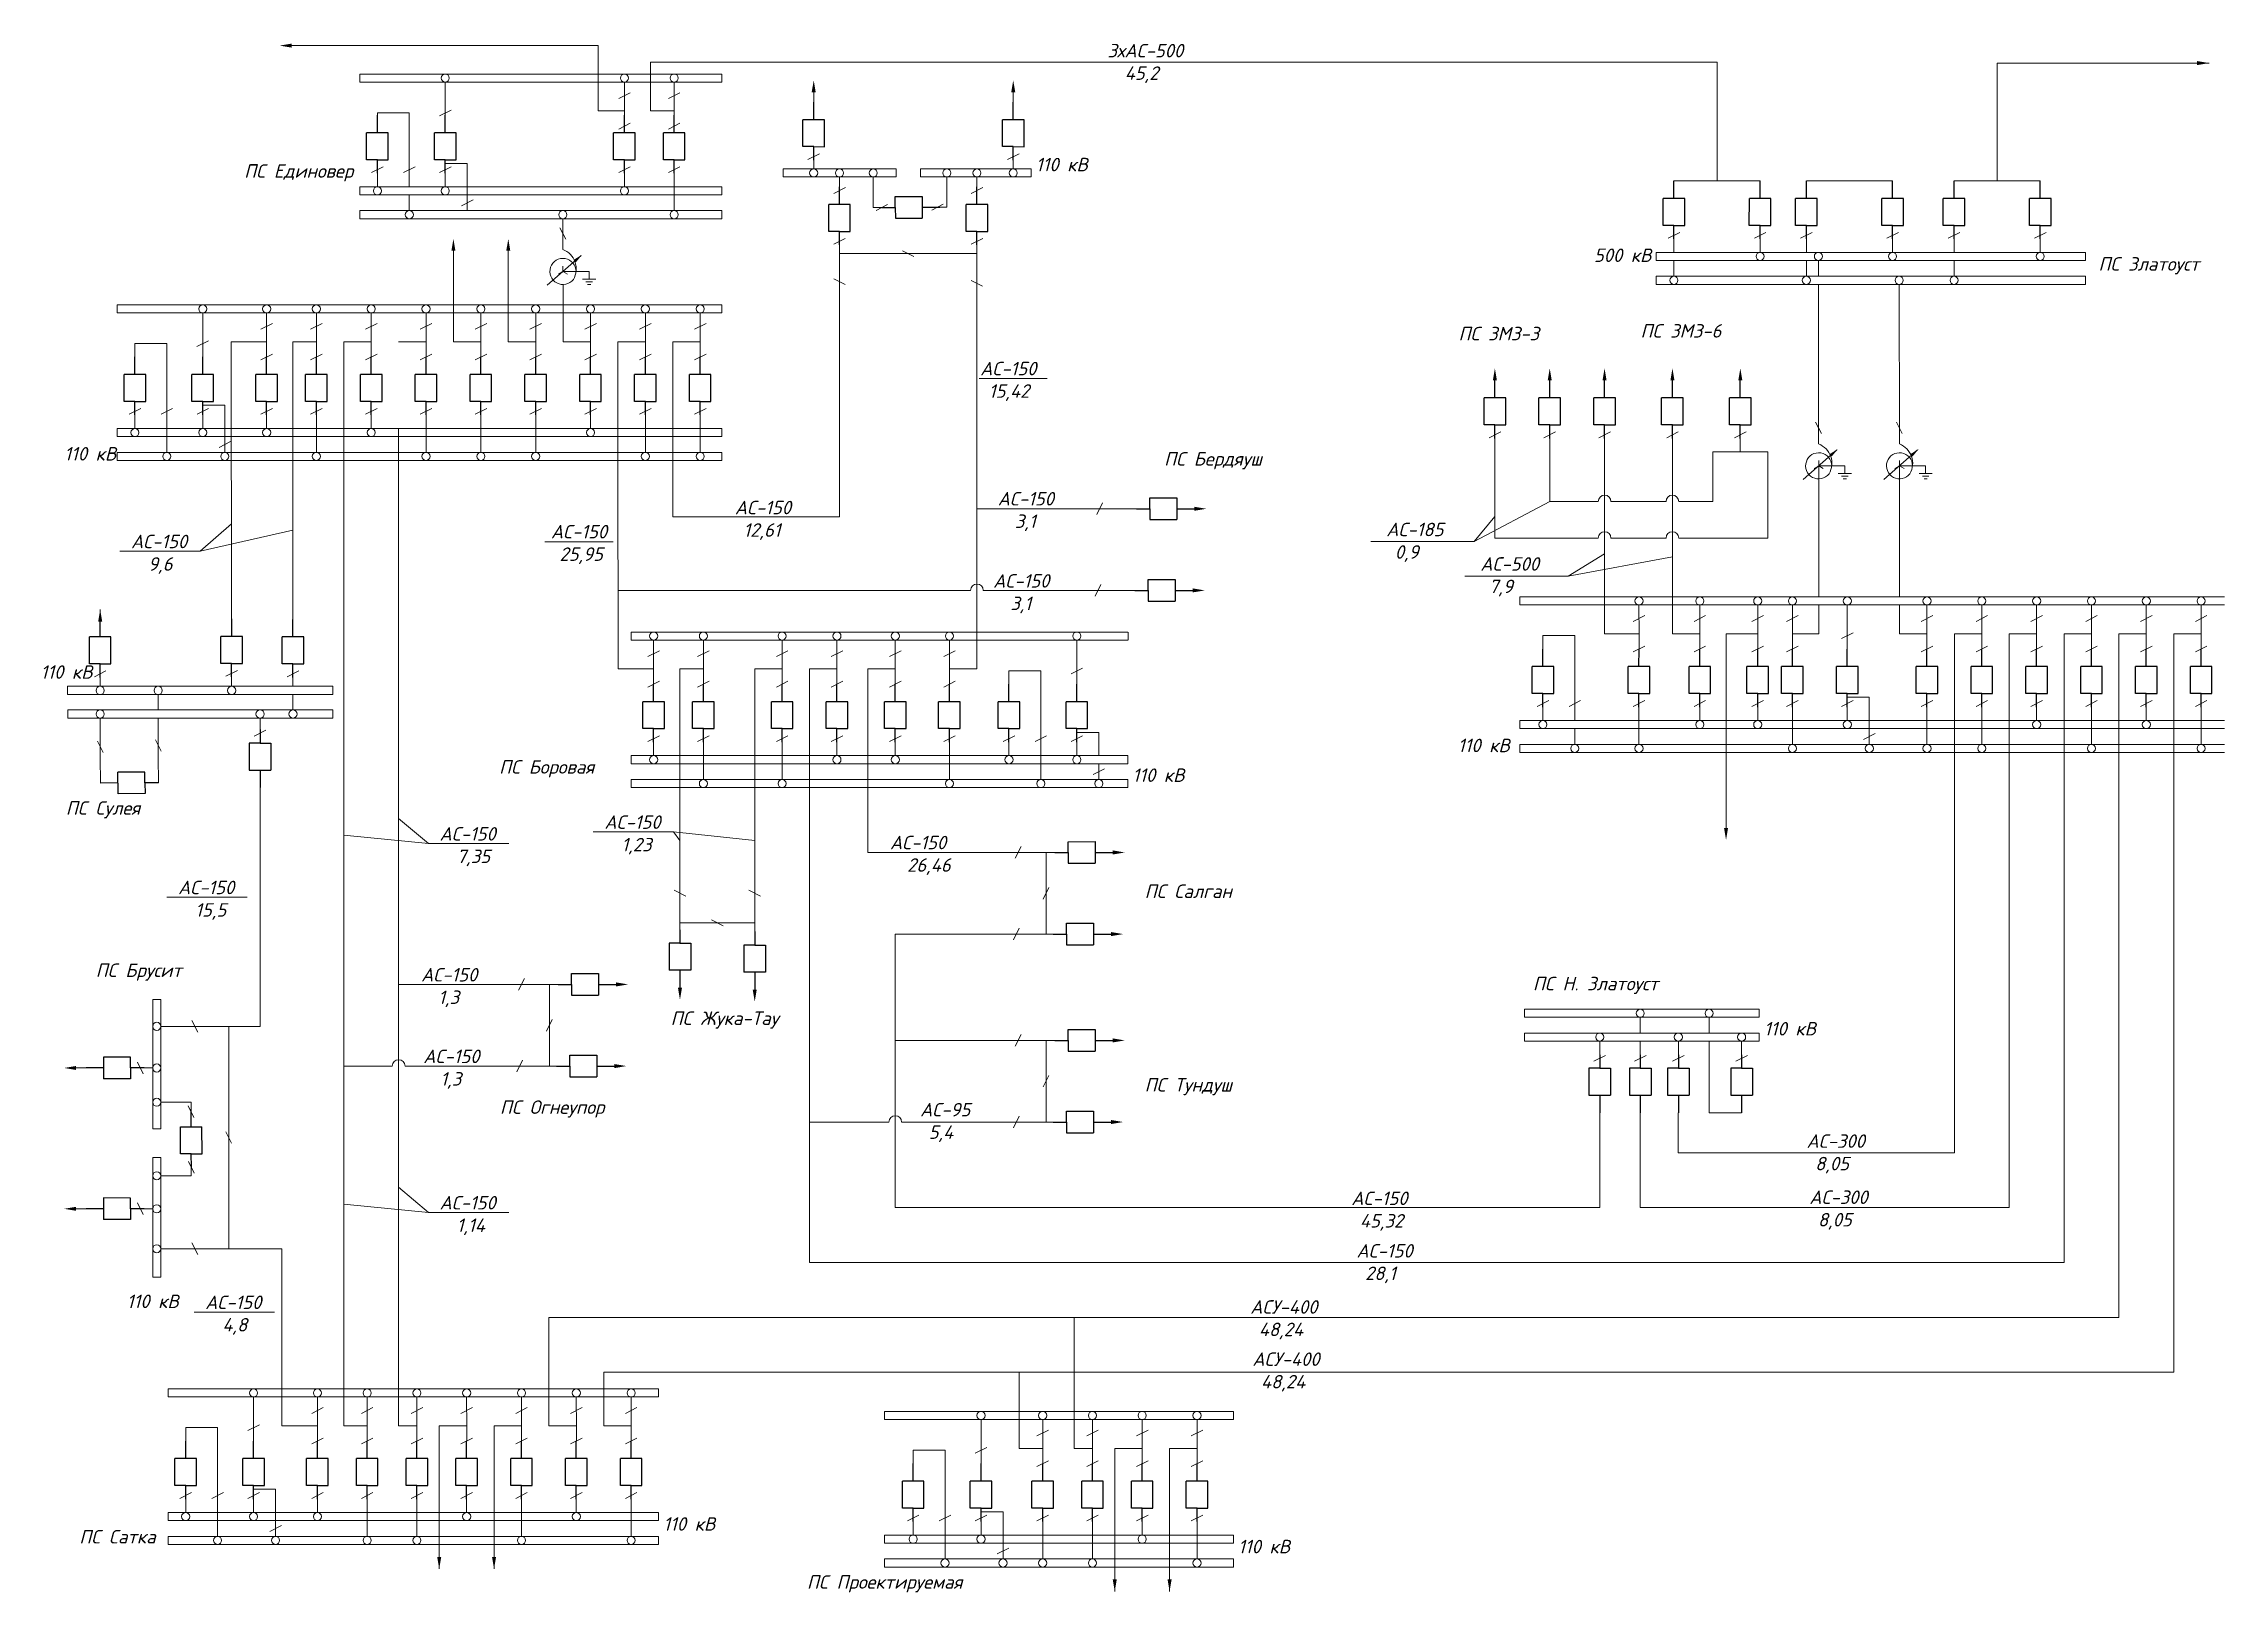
# Model space of a CAD drawing. Header units: millimetres. Extents: x 261 to 7736, y -4274 to -131.
# Drawn here: x 261 to 1070, y -1602 to -1028 of the extents above; entities that cross this region are included whole.
import ezdxf

# ---------------------------------------------------------------- set-up
doc = ezdxf.new("R2010")
doc.units = ezdxf.units.MM
doc.layers.add('СХЕМА1', color=7, linetype='Continuous')
for name, color, linetype, lineweight in [('текст', 6, 'Continuous', 30), ('тонкая', 7, 'Continuous', 20), ('штриховка', 2, 'Continuous', 20)]:
    doc.layers.add(name, color=color, linetype=linetype, lineweight=lineweight)
doc.styles.add('ГОСТ', font='isocpeui.ttf')

msp = doc.modelspace()

# ---------------------------------------------------------------- texts
at = {"layer": 'текст', "color": 18, "lineweight": 15, "true_color": 0x000000, "char_height": 5, "attachment_point": 1, "style": 'ГОСТ'}
for s, width, gutter_width, heights, insert in [('3хАС-500\\P  45,2', 29.0657, 20, [0], (655.84, -1027.78)), ('ПС Единовер', 58.0383, 12.5, [13.52], (335.84, -1072.39)), ('110 кВ', 29.4775, 12.5, [14.71], (629.29, -1070)), ('500 кВ', 29.0657, 20, [0], (836.14, -1103.62)), ('ПС Златоуст', 49.4034, 12.5, [13.87], (1023.17, -1106.83)), ('ПС ЗМЗ-6', 38.9758, 12.5, [14.71], (853.42, -1131.65)), ('ПС ЗМЗ-3', 38.9758, 12.5, [14.71], (785.96, -1132.66)), (' АС-150\\P  15,42', 29.0657, 20, [0], (605.48, -1145.62)), ('110 кВ', 29.4775, 12.5, [14.71], (269.16, -1177.21)), ('ПС Бердяуш', 54.7695, 12.5, [14.28], (676.84, -1179.09)), ('АС-150\\P  3,1', 29.0657, 20, [0], (615.15, -1193.87)), (' АС-150\\P  12,61', 29.0657, 20, [0], (514.54, -1197.13)), ('АС-150\\P  9,6', 29.0657, 20, [0], (293.89, -1209.71)), (' АС-150\\P  25,95', 29.0657, 20, [0], (446.35, -1206.07)), ('  АС-185\\P   0,9', 38.0174, 20, [22.16], (752.82, -1205.27)), ('  АС-500\\P   7,9', 38.0174, 20, [22.16], (787.68, -1218.04)), ('АС-150\\P  3,1', 29.0657, 20, [0], (613.47, -1224.32)), ('110 кВ', 29.4775, 12.5, [14.71], (260.37, -1258.1)), ('ПС Боровая', 38.9758, 12.5, [14.71], (430.34, -1293.27)), ('110 кВ', 29.4775, 12.5, [14.71], (785.71, -1285.31)), ('110 кВ', 29.4775, 12.5, [14.71], (665.12, -1296.33)), ('ПС Сулея', 38.9758, 12.5, [14.71], (269.73, -1308.49)), ('АС-150\\P  1,23', 29.0657, 20, [0], (469.35, -1313.74)), ('АС-150\\P  7,35', 29.0657, 20, [0], (408.26, -1318.08)), ('АС-150\\P  26,46', 29.0657, 20, [0], (575.22, -1321.3)), ('АС-150\\P  15,5', 29.0657, 20, [0], (311.33, -1337.95)), ('ПС Салган', 47.793, 12.5, [13.34], (669.63, -1339.35)), ('ПС Брусит', 38.9758, 12.5, [14.71], (280.81, -1368.64)), ('АС-150\\P  1,3', 29.0657, 20, [0], (401.42, -1370.31)), ('ПС Н. Златоуст', 70.4641, 12.5, [10.03], (813.53, -1373.58)), ('ПС Жука-Тау', 75.134, 12.5, [22.86], (493.92, -1386.42)), ('110 кВ', 29.4775, 12.5, [14.71], (899.19, -1390.32)), ('АС-150\\P  1,3', 29.0657, 20, [0], (402.23, -1400.56)), ('ПС Тундуш', 38.9758, 12.5, [14.71], (669.62, -1411.1)), ('ПС Огнеупор', 75.134, 12.5, [22.86], (430.64, -1419.38)), ('  АС-95\\P   5,4', 38.0174, 20, [22.16], (580.02, -1420.31)), ('  АС-300\\P   8,05', 38.0174, 20, [22.16], (908.59, -1431.97)), ('АС-150\\P  1,14', 29.0657, 20, [0], (408.26, -1454.81)), ('  АС-150\\P   45,32', 38.0174, 20, [22.16], (739.85, -1453.18)), ('  АС-300\\P   8,05', 38.0174, 20, [22.16], (909.63, -1452.77)), ('  АС-150    \\P   28,1', 38.0174, 20, [22.16], (741.76, -1472.64)), ('110 кВ', 29.4775, 12.5, [14.71], (292.33, -1491.36)), ('АС-150\\P  4,8', 29.0657, 20, [0], (321.38, -1491.72)), ('  АСУ-400\\P   48,24', 43.2078, 20, [20.51], (702.39, -1493.44)), ('  АСУ-400\\P   48,24', 43.2078, 20, [20.51], (703.18, -1512.8)), ('110 кВ', 29.4775, 12.5, [14.71], (491.19, -1573.87)), ('ПС Сатка', 38.9758, 12.5, [14.71], (274.73, -1578.61)), ('110 кВ', 29.4775, 12.5, [14.71], (704.27, -1582.25)), ('ПС Проектируемая', 71.2742, 12.5, [14.07], (544.44, -1595.38))]:
    msp.add_mtext_dynamic_manual_height_columns(s, width=width, gutter_width=gutter_width, heights=heights, dxfattribs=dict(at, insert=insert))

# ---------------------------------------------------------------- blocks, each defined once
blk = doc.blocks.new('Выключатель')
for p, q in [((0, 10), (0, 16.5)), ((-4, 0), (-4, 10)), ((-4, 10), (4, 10)), ((4, 0), (4, 10)), ((0, 0), (-4, 0)), ((0, 0), (4, 0)), ((0, -5), (0, 0))]:
    blk.add_line(p, q)

# ---------------------------------------------------------------- linework, layer by layer
at = {"lineweight": 15}
for p, q in [((467.01, -1028.42), (353.46, -1028.42)), ((467.01, -1052.61), (467.01, -1028.42)), ((486.48, -1052.61), (486.48, -1034.61)), ((486.48, -1034.61), (881.78, -1034.61)), ((881.78, -1078.55), (881.78, -1034.61)), ((512.83, -1041.95), (512.83, -1038.95)), ((985.62, -1078.55), (985.62, -1034.9)), ((985.62, -1034.9), (1064.19, -1034.9)), ((512.83, -1083.75), (512.83, -1080.75)), ((865.81, -1078.55), (897.76, -1078.55)), ((914.89, -1078.55), (946.84, -1078.55)), ((969.64, -1078.55), (1001.59, -1078.55)), ((512.83, -1092.59), (512.83, -1089.59)), ((453.97, -1095.21), (453.98, -1096.95)), ((556.51, -1203.1), (556.51, -1105.52)), ((556.51, -1105.52), (607.43, -1105.52)), ((607.43, -1159.06), (607.43, -1106.16)), ((452.34, -1113.1), (454.01, -1112.1)), ((454.01, -1112.1), (454, -1110.19)), ((454.01, -1112.13), (463.69, -1112.08)), ((454.01, -1112.1), (455.7, -1113.09)), ((461.29, -1114.99), (466.13, -1114.97)), ((463.69, -1112.08), (463.71, -1114.98)), ((462.5, -1115.95), (464.92, -1115.94)), ((463.11, -1116.92), (464.32, -1116.91)), ((607.43, -1259.44), (607.43, -1131.36)), ((608.33, -1151.8), (633.48, -1151.8)), ((880.25, -1197.4), (880.25, -1179.02)), ((880.25, -1179.02), (900.57, -1179.02)), ((900.57, -1210.95), (900.57, -1179.02)), ((919.42, -1174.32), (919.43, -1176.07)), ((949.36, -1174.32), (949.37, -1176.07)), ((917.8, -1185.15), (919.47, -1184.14)), ((919.47, -1184.14), (919.46, -1182.24)), ((919.47, -1184.17), (929.15, -1184.12)), ((919.47, -1184.14), (921.15, -1185.13)), ((919.52, -1184.17), (919.52, -1232.75)), ((926.74, -1187.04), (931.58, -1187.01)), ((927.96, -1188), (930.38, -1187.99)), ((929.15, -1184.12), (929.16, -1187.03)), ((947.74, -1185.15), (949.41, -1184.14)), ((949.41, -1184.14), (949.4, -1182.24)), ((949.41, -1184.17), (959.09, -1184.12)), ((949.41, -1184.14), (951.09, -1185.13)), ((949.46, -1184.17), (949.46, -1232.75)), ((956.69, -1187.04), (961.53, -1187.01)), ((957.9, -1188), (960.32, -1187.99)), ((959.09, -1184.12), (959.11, -1187.03)), ((928.57, -1188.97), (929.78, -1188.96)), ((958.51, -1188.97), (959.72, -1188.96)), ((494.71, -1203.1), (556.51, -1203.1)), ((607.43, -1200.1), (663.33, -1200.1)), ((791.7, -1212.24), (819.76, -1197.4)), ((791.7, -1212.24), (799.44, -1203.01)), ((837.72, -1197.4), (819.76, -1197.4)), ((862.89, -1197.4), (842.45, -1197.4)), ((880.25, -1197.4), (867.61, -1197.4)), ((319.57, -1215.84), (331.12, -1205.68)), ((319.57, -1215.84), (353.93, -1208.04)), ((447.29, -1212.38), (472.62, -1212.38)), ((791.7, -1212.24), (753.41, -1212.24)), ((837.72, -1210.95), (799.44, -1210.95)), ((862.89, -1210.95), (842.45, -1210.95)), ((900.57, -1210.95), (867.61, -1210.95)), ((289.76, -1215.84), (319.57, -1215.84)), ((826.56, -1225.01), (840.09, -1216.79)), ((826.56, -1225.01), (865.25, -1217.94)), ((826.56, -1225.01), (788.27, -1225.01)), ((474.41, -1230.36), (605.07, -1230.36)), ((609.79, -1230.36), (662.69, -1230.36)), ((919.52, -1235.75), (919.52, -1246.41)), ((949.46, -1235.75), (949.46, -1246.41)), ((885.13, -1246.41), (885.13, -1318.39)), ((969.76, -1246.41), (969.76, -1438.82)), ((990.08, -1246.41), (990.08, -1459.14)), ((1010.41, -1246.41), (1010.41, -1479.47)), ((1030.73, -1246.41), (1030.73, -1499.79)), ((1051.06, -1246.41), (1051.06, -1520.12)), ((404.13, -1324.21), (393.09, -1314.86)), ((404.13, -1324.21), (372.76, -1321.11)), ((404.13, -1324.21), (433.93, -1324.21)), ((465.22, -1319.88), (495.02, -1319.88)), ((495.02, -1319.88), (497.37, -1323.01)), ((495.02, -1319.88), (525.07, -1323.08)), ((567.03, -1327.48), (633.08, -1327.48)), ((633.08, -1327.48), (633.08, -1357.74)), ((307.2, -1344.08), (337, -1344.08)), ((525.07, -1353.55), (497.37, -1353.55)), ((577.19, -1357.74), (632.44, -1357.74)), ((393.08, -1376.4), (448.98, -1376.4)), ((448.98, -1376.4), (448.98, -1406.66)), ((878.85, -1394.43), (878.85, -1388.59)), ((330.13, -1474.37), (330.13, -1391.94)), ((577.18, -1397.15), (633.08, -1397.15)), ((633.08, -1397.15), (633.08, -1427.41)), ((878.85, -1423.93), (878.85, -1397.43)), ((372.76, -1406.66), (390.72, -1406.66)), ((395.45, -1406.66), (448.34, -1406.66)), ((545.39, -1427.41), (574.82, -1427.41)), ((579.55, -1427.41), (632.44, -1427.41)), ((838.28, -1459.14), (838.29, -1423.93)), ((853.32, -1423.93), (853.32, -1459.14)), ((867.43, -1423.93), (867.43, -1438.82)), ((890.89, -1423.93), (878.85, -1423.93)), ((867.43, -1438.82), (969.76, -1438.82)), ((404.13, -1460.94), (393.09, -1451.59)), ((404.13, -1460.94), (372.76, -1457.83)), ((404.13, -1460.94), (433.93, -1460.94)), ((577.18, -1459.14), (838.28, -1459.14)), ((853.32, -1459.14), (990.08, -1459.14)), ((545.38, -1479.47), (1010.41, -1479.47)), ((317.25, -1497.86), (347.05, -1497.86)), ((448.79, -1499.79), (1030.73, -1499.79)), ((448.79, -1520.12), (448.79, -1520.12)), ((469.11, -1520.12), (1051.06, -1520.12))]:
    msp.add_line(p, q, dxfattribs=at)
at = {"color": 18, "lineweight": 15, "true_color": 0x000000}
for p, q in [((453.98, -1104.02), (453.96, -1092.59)), ((919.36, -1113.9), (919.35, -1108.05)), ((919.42, -1174.32), (919.36, -1116.9)), ((949.36, -1174.32), (949.29, -1116.9)), ((368.66, -1265.9), (270.39, -1265.9)), ((270.39, -1265.9), (270.4, -1268.96)), ((368.67, -1268.96), (270.4, -1268.96)), ((275.3, -1268.9), (275.3, -1268.94)), ((303.98, -1274.64), (303.96, -1268.96)), ((368.66, -1265.9), (368.67, -1268.96)), ((368.7, -1274.64), (270.44, -1274.64)), ((270.44, -1274.64), (270.45, -1277.7)), ((281.53, -1274.64), (281.53, -1274.58)), ((368.7, -1274.64), (368.71, -1277.7)), ((368.71, -1277.7), (270.45, -1277.7)), ((282.51, -1292.2), (282.46, -1277.7)), ((304.01, -1292.08), (303.95, -1277.7)), ((282.51, -1292.2), (282.56, -1301.75)), ((304.01, -1292.08), (304.06, -1301.64))]:
    msp.add_line(p, q, dxfattribs=at)
at = {"lineweight": 15}
for centre, radius in [((410.37, -1040.45), 1.5), ((476.79, -1040.45), 1.5), ((495.22, -1040.45), 1.5), ((385.22, -1082.25), 1.5), ((410.37, -1082.25), 1.5), ((476.78, -1082.25), 1.5), ((397.04, -1091.09), 1.5), ((453.96, -1091.09), 1.5), ((495.22, -1091.09), 1.5), ((897.75, -1106.55), 1.5), ((919.35, -1106.55), 1.5), ((946.84, -1106.55), 1.5), ((1001.59, -1106.55), 1.5), ((865.8, -1115.4), 1.5), ((914.89, -1115.4), 1.5), ((949.29, -1115.4), 1.5), ((969.64, -1115.4), 1.5), ((320.49, -1126), 1.5), ((344.16, -1126), 1.5), ((362.6, -1126), 1.5), ((382.93, -1126), 1.5), ((403.25, -1126), 1.5), ((423.57, -1126), 1.5), ((443.9, -1126), 1.5), ((464.22, -1126), 1.5), ((484.55, -1126), 1.5), ((504.87, -1126), 1.5), ((295.34, -1171.83), 1.5), ((320.49, -1171.83), 1.5), ((344.16, -1171.83), 1.5), ((382.92, -1171.83), 1.5), ((464.22, -1171.83), 1.5), ((307.15, -1180.67), 1.5), ((328.65, -1180.67), 1.5), ((362.6, -1180.67), 1.5), ((403.25, -1180.67), 1.5), ((423.57, -1180.67), 1.5), ((443.9, -1180.67), 1.5), ((484.55, -1180.67), 1.5), ((504.87, -1180.67), 1.5), ((852.85, -1234.25), 1.5), ((875.41, -1234.25), 1.5), ((896.86, -1234.25), 1.5), ((909.72, -1234.25), 1.5), ((930.06, -1234.25), 1.5), ((959.6, -1234.25), 1.5), ((979.92, -1234.25), 1.5), ((1000.24, -1234.25), 1.5), ((1020.57, -1234.25), 1.5), ((1040.89, -1234.25), 1.5), ((1061.22, -1234.25), 1.5), ((487.61, -1247.27), 1.5), ((506.05, -1247.27), 1.5), ((535.24, -1247.27), 1.5), ((555.56, -1247.27), 1.5), ((577.19, -1247.27), 1.5), ((597.26, -1247.27), 1.5), ((644.47, -1247.27), 1.5), ((282.45, -1267.43), 1.53), ((303.95, -1267.43), 1.53), ((331.2, -1267.43), 1.53), ((282.45, -1276.17), 1.53), ((341.74, -1276.17), 1.53), ((353.93, -1276.17), 1.53), ((817.23, -1280.07), 1.5), ((875.41, -1280.07), 1.5), ((896.86, -1280.07), 1.5), ((930.06, -1280.07), 1.5), ((1000.24, -1280.07), 1.5), ((1040.89, -1280.07), 1.5), ((487.61, -1293.1), 1.5), ((555.56, -1293.1), 1.5), ((577.19, -1293.1), 1.5), ((619.32, -1293.1), 1.5), ((644.47, -1293.1), 1.5), ((829.04, -1288.92), 1.5), ((852.85, -1288.92), 1.5), ((909.72, -1288.92), 1.5), ((938.23, -1288.92), 1.5), ((959.59, -1288.92), 1.5), ((979.92, -1288.92), 1.5), ((1020.57, -1288.92), 1.5), ((1061.22, -1288.92), 1.5), ((506.05, -1301.94), 1.5), ((535.24, -1301.94), 1.5), ((597.26, -1301.94), 1.5), ((631.13, -1301.94), 1.5), ((652.63, -1301.94), 1.5), ((853.32, -1387.09), 1.5), ((878.85, -1387.09), 1.5), ((303.44, -1391.94), 1.5), ((838.3, -1395.93), 1.5), ((867.44, -1395.93), 1.5), ((890.89, -1395.93), 1.5), ((303.44, -1407.37), 1.5), ((303.44, -1420.05), 1.5), ((303.44, -1447.33), 1.5), ((303.44, -1459.57), 1.5), ((303.44, -1474.37), 1.5), ((339.31, -1527.81), 1.5), ((362.99, -1527.81), 1.5), ((381.43, -1527.81), 1.5), ((399.87, -1527.81), 1.5), ((418.3, -1527.81), 1.5), ((438.63, -1527.81), 1.5), ((458.95, -1527.81), 1.5), ((479.28, -1527.81), 1.5), ((608.96, -1536.18), 1.5), ((631.83, -1536.18), 1.5), ((650.27, -1536.18), 1.5), ((668.7, -1536.18), 1.5), ((689.03, -1536.18), 1.5), ((314.16, -1573.64), 1.5), ((339.31, -1573.64), 1.5), ((362.99, -1573.64), 1.5), ((418.3, -1573.64), 1.5), ((458.95, -1573.64), 1.5), ((325.98, -1582.48), 1.5), ((347.48, -1582.48), 1.5), ((381.43, -1582.48), 1.5), ((399.86, -1582.48), 1.5), ((438.63, -1582.48), 1.5), ((479.27, -1582.48), 1.5), ((583.81, -1582.01), 1.5), ((608.96, -1582.01), 1.5), ((668.7, -1582.01), 1.5), ((595.62, -1590.85), 1.5), ((617.12, -1590.85), 1.5), ((631.83, -1590.85), 1.5), ((650.27, -1590.85), 1.5), ((689.03, -1590.85), 1.5)]:
    msp.add_circle(centre, radius, dxfattribs=at)
at = {"color": 18, "lineweight": 15, "true_color": 0x000000}
for centre in [(546.94, -1075.61), (556.51, -1075.61), (569.02, -1075.61), (596.29, -1075.61), (607.44, -1075.61), (620.9, -1075.61)]:
    msp.add_circle(centre, 1.5, dxfattribs=at)
at = {"lineweight": 15}
for centre, radius, start, end in [((454.01, -1112.13), 4.84, 0.30044, 322.57596), ((451.23, -1111.19), 7.68, 329.68007, 69.04534), ((919.47, -1184.17), 4.84, 0.30044, 322.57596), ((916.68, -1183.24), 7.68, 329.68007, 69.04534), ((949.41, -1184.17), 4.84, 0.30044, 322.57596), ((946.63, -1183.24), 7.68, 329.68007, 69.04534), ((840.09, -1197.4), 2.36, 0, 180), ((865.25, -1197.4), 2.36, 0, 180), ((840.09, -1210.95), 2.36, 0, 180), ((865.25, -1210.95), 2.36, 0, 180), ((607.43, -1230.36), 2.36, 0, 180), ((393.09, -1406.66), 2.36, 0, 180), ((577.18, -1427.41), 2.36, 0, 180)]:
    msp.add_arc(centre, radius, start, end, dxfattribs=at)
at = {"layer": 'СХЕМА1', "lineweight": 15}
for p, q in [((478.94, -1045.87), (474.66, -1048.02)), ((497.38, -1045.87), (493.09, -1048.02)), ((412.52, -1052.29), (408.24, -1054.43)), ((478.94, -1057.2), (474.65, -1059.34)), ((497.38, -1057.2), (493.09, -1059.34)), ((387.38, -1073.35), (383.09, -1075.49)), ((399.19, -1073.35), (394.9, -1075.49)), ((412.53, -1073.35), (408.24, -1075.49)), ((478.94, -1073.35), (474.65, -1075.49)), ((497.38, -1073.35), (493.09, -1075.49)), ((549.09, -1068.47), (544.81, -1070.62)), ((623.05, -1068.47), (618.77, -1070.62)), ((558.67, -1081.03), (554.38, -1083.17)), ((609.59, -1081.03), (605.31, -1083.17)), ((420.69, -1085.59), (416.4, -1087.74)), ((574.33, -1087.34), (570.04, -1089.48)), ((594.95, -1087.22), (590.67, -1089.36)), ((867.96, -1097.65), (863.67, -1099.8)), ((899.91, -1097.65), (895.62, -1099.8)), ((917.04, -1097.65), (912.76, -1099.8)), ((948.99, -1097.65), (944.71, -1099.8)), ((971.79, -1097.65), (967.51, -1099.8)), ((1003.74, -1097.65), (999.46, -1099.8)), ((558.66, -1099.89), (554.38, -1102.03)), ((579.81, -1104.44), (584.1, -1106.58)), ((609.59, -1099.89), (605.3, -1102.03)), ((554.35, -1114.81), (558.64, -1116.95)), ((605.28, -1115.45), (609.56, -1117.6)), ((346.32, -1131.43), (342.03, -1133.57)), ((364.76, -1131.43), (360.47, -1133.57)), ((385.08, -1131.43), (380.8, -1133.57)), ((405.41, -1131.43), (401.12, -1133.57)), ((425.73, -1131.43), (421.44, -1133.57)), ((446.05, -1131.43), (441.77, -1133.57)), ((466.38, -1131.43), (462.09, -1133.57)), ((486.7, -1131.43), (482.42, -1133.57)), ((507.03, -1131.43), (502.74, -1133.57)), ((322.64, -1137.84), (318.35, -1139.98)), ((346.32, -1142.75), (342.03, -1144.89)), ((364.76, -1142.75), (360.47, -1144.89)), ((385.08, -1142.75), (380.79, -1144.89)), ((405.4, -1142.75), (401.12, -1144.89)), ((425.73, -1142.75), (421.44, -1144.89)), ((446.05, -1142.75), (441.77, -1144.89)), ((466.38, -1142.75), (462.09, -1144.89)), ((486.7, -1142.75), (482.42, -1144.89)), ((507.03, -1142.75), (502.74, -1144.89)), ((297.49, -1162.93), (293.21, -1165.07)), ((309.3, -1162.93), (305.01, -1165.07)), ((322.64, -1162.93), (318.36, -1165.07)), ((346.32, -1162.93), (342.03, -1165.07)), ((364.76, -1162.93), (360.47, -1165.07)), ((385.08, -1162.93), (380.79, -1165.07)), ((405.4, -1162.93), (401.12, -1165.07)), ((425.73, -1162.93), (421.44, -1165.07)), ((446.05, -1162.93), (441.77, -1165.07)), ((466.38, -1162.93), (462.09, -1165.07)), ((486.7, -1162.93), (482.42, -1165.07)), ((507.03, -1162.93), (502.74, -1165.07)), ((801.59, -1171.62), (797.31, -1173.76)), ((821.92, -1171.62), (817.63, -1173.76)), ((842.24, -1171.62), (837.96, -1173.76)), ((867.4, -1171.62), (863.12, -1173.76)), ((892.57, -1171.62), (888.28, -1173.76)), ((330.8, -1175.17), (326.52, -1177.32)), ((654.04, -1197.94), (651.9, -1202.23)), ((653.4, -1228.2), (651.25, -1232.49)), ((855.01, -1239.67), (850.72, -1241.82)), ((877.56, -1239.67), (873.28, -1241.82)), ((899.01, -1239.67), (894.73, -1241.82)), ((911.88, -1239.67), (907.59, -1241.82)), ((961.75, -1239.67), (957.47, -1241.82)), ((982.08, -1239.67), (977.79, -1241.82)), ((1002.4, -1239.67), (998.11, -1241.82)), ((1022.72, -1239.67), (1018.44, -1241.82)), ((1043.05, -1239.67), (1038.76, -1241.82)), ((1063.37, -1239.67), (1059.09, -1241.82)), ((489.77, -1252.7), (485.48, -1254.84)), ((508.2, -1252.7), (503.92, -1254.84)), ((537.39, -1252.7), (533.11, -1254.84)), ((557.72, -1252.7), (553.43, -1254.84)), ((579.34, -1252.7), (575.06, -1254.84)), ((599.42, -1252.7), (595.13, -1254.84)), ((855.01, -1251), (850.72, -1253.14)), ((877.56, -1251), (873.28, -1253.14)), ((899.01, -1251), (894.73, -1253.14)), ((911.88, -1251), (907.59, -1253.14)), ((932.22, -1246.08), (927.93, -1248.23)), ((961.75, -1251), (957.47, -1253.14)), ((982.08, -1251), (977.79, -1253.14)), ((1002.4, -1251), (998.11, -1253.14)), ((1022.72, -1251), (1018.44, -1253.14)), ((1043.05, -1251), (1038.76, -1253.14)), ((1063.37, -1251), (1059.09, -1253.14)), ((284.61, -1260.21), (280.33, -1262.35)), ((333.35, -1260.04), (329.07, -1262.18)), ((356.08, -1260.21), (351.8, -1262.35)), ((646.62, -1259.11), (642.33, -1261.25)), ((489.77, -1264.02), (485.48, -1266.16)), ((508.2, -1264.02), (503.92, -1266.16)), ((537.39, -1264.02), (533.11, -1266.16)), ((557.72, -1264.02), (553.43, -1266.16)), ((579.34, -1264.02), (575.06, -1266.16)), ((599.42, -1264.02), (595.13, -1266.16)), ((819.38, -1271.17), (815.1, -1273.32)), ((831.19, -1271.17), (826.91, -1273.32)), ((855.01, -1271.17), (850.72, -1273.32)), ((877.56, -1271.17), (873.28, -1273.32)), ((899.01, -1271.17), (894.73, -1273.32)), ((911.88, -1271.17), (907.59, -1273.32)), ((932.22, -1271.17), (927.93, -1273.32)), ((961.75, -1271.17), (957.46, -1273.32)), ((982.07, -1271.17), (977.79, -1273.32)), ((1002.4, -1271.17), (998.11, -1273.32)), ((1022.72, -1271.17), (1018.44, -1273.32)), ((1043.05, -1271.17), (1038.76, -1273.32)), ((1063.37, -1271.17), (1059.09, -1273.32)), ((339.59, -1284.34), (343.87, -1282.2)), ((489.77, -1284.2), (485.48, -1286.34)), ((508.2, -1284.2), (503.92, -1286.34)), ((537.39, -1284.2), (533.11, -1286.34)), ((557.72, -1284.2), (553.43, -1286.34)), ((579.34, -1284.2), (575.06, -1286.34)), ((599.42, -1284.2), (595.13, -1286.34)), ((621.47, -1284.2), (617.19, -1286.34)), ((633.28, -1284.2), (629, -1286.34)), ((646.62, -1284.2), (642.34, -1286.34)), ((940.38, -1283.42), (936.1, -1285.56)), ((654.78, -1296.44), (650.5, -1298.58)), ((623.79, -1325.33), (621.65, -1329.61)), ((499.52, -1343.62), (495.24, -1341.48)), ((527.23, -1343.62), (522.94, -1341.48)), ((634.16, -1340.46), (632.02, -1344.74)), ((513.38, -1354.63), (509.09, -1352.49)), ((623.15, -1355.59), (621.01, -1359.87)), ((439.69, -1374.24), (437.55, -1378.53)), ((316.46, -1389.78), (318.6, -1394.07)), ((450.06, -1389.37), (447.92, -1393.66)), ((623.79, -1395), (621.65, -1399.28)), ((296.31, -1405.21), (298.45, -1409.5)), ((439.05, -1404.5), (436.91, -1408.79)), ((836.14, -1404.83), (840.43, -1402.69)), ((851.17, -1404.83), (855.45, -1402.69)), ((865.28, -1404.83), (869.57, -1402.69)), ((888.74, -1404.83), (893.02, -1402.69)), ((634.16, -1410.13), (632.02, -1414.41)), ((315.05, -1421.39), (317.2, -1425.68)), ((623.15, -1425.26), (621.01, -1429.54)), ((329.05, -1431), (331.19, -1435.28)), ((315.18, -1442.02), (317.32, -1446.3)), ((296.31, -1457.41), (298.45, -1461.7)), ((316.46, -1472.21), (318.6, -1476.5)), ((365.15, -1533.24), (360.86, -1535.38)), ((383.58, -1533.24), (379.3, -1535.38)), ((402.02, -1533.24), (397.74, -1535.38)), ((420.46, -1533.24), (416.17, -1535.38)), ((440.78, -1533.24), (436.5, -1535.38)), ((461.11, -1533.24), (456.82, -1535.38)), ((481.43, -1533.24), (477.15, -1535.38)), ((341.47, -1539.65), (337.18, -1541.79)), ((633.99, -1541.61), (629.7, -1543.75)), ((652.42, -1541.61), (648.14, -1543.75)), ((670.86, -1541.61), (666.57, -1543.75)), ((691.18, -1541.61), (686.9, -1543.75)), ((365.15, -1544.56), (360.86, -1546.71)), ((383.58, -1544.56), (379.3, -1546.71)), ((402.02, -1544.56), (397.74, -1546.71)), ((420.46, -1544.56), (416.17, -1546.71)), ((440.78, -1544.56), (436.5, -1546.71)), ((461.11, -1544.56), (456.82, -1546.71)), ((481.43, -1544.56), (477.15, -1546.71)), ((611.11, -1548.02), (606.82, -1550.16)), ((633.99, -1552.93), (629.7, -1555.08)), ((652.42, -1552.93), (648.14, -1555.08)), ((670.86, -1552.93), (666.57, -1555.08)), ((691.18, -1552.93), (686.9, -1555.08)), ((316.32, -1564.74), (312.03, -1566.88)), ((328.13, -1564.74), (323.84, -1566.88)), ((341.47, -1564.74), (337.18, -1566.88)), ((365.15, -1564.74), (360.86, -1566.88)), ((383.58, -1564.74), (379.3, -1566.88)), ((402.02, -1564.74), (397.73, -1566.88)), ((420.46, -1564.74), (416.17, -1566.88)), ((440.78, -1564.74), (436.5, -1566.88)), ((461.11, -1564.74), (456.82, -1566.88)), ((481.43, -1564.74), (477.15, -1566.88)), ((585.96, -1573.11), (581.68, -1575.25)), ((597.77, -1573.11), (593.48, -1575.25)), ((611.11, -1573.11), (606.83, -1575.25)), ((633.98, -1573.11), (629.7, -1575.25)), ((652.42, -1573.11), (648.14, -1575.25)), ((670.86, -1573.11), (666.57, -1575.25)), ((691.18, -1573.11), (686.9, -1575.25)), ((349.63, -1576.98), (345.35, -1579.13)), ((619.27, -1585.35), (614.99, -1587.5))]:
    msp.add_line(p, q, dxfattribs=at)
at = {"layer": 'СХЕМА1', "color": 18, "lineweight": 15, "true_color": 0x000000}
for p, q in [((455.02, -1100.21), (452.88, -1095.92)), ((920.47, -1172.25), (918.33, -1167.97)), ((950.42, -1172.25), (948.28, -1167.97)), ((281.41, -1286.19), (283.56, -1290.48)), ((302.91, -1285.71), (305.05, -1289.99))]:
    msp.add_line(p, q, dxfattribs=at)
at = {"layer": 'СХЕМА1', "lineweight": 15}
for points in [[(353.46, -1027.67), (353.46, -1029.16), (348.99, -1028.42)], [(1059.72, -1035.64), (1059.72, -1034.15), (1064.19, -1034.9)], [(547.69, -1045.71), (546.2, -1045.71), (546.95, -1041.24)], [(621.65, -1045.71), (620.16, -1045.71), (620.9, -1041.24)], [(414.14, -1104.47), (412.66, -1104.47), (413.4, -1100.01)], [(434.48, -1104.47), (432.99, -1104.47), (433.74, -1100.01)], [(800.19, -1152.51), (798.7, -1152.51), (799.44, -1148.05)], [(820.51, -1152.51), (819.02, -1152.51), (819.77, -1148.05)], [(840.84, -1152.51), (839.35, -1152.51), (840.09, -1148.05)], [(866, -1152.51), (864.51, -1152.51), (865.26, -1148.05)], [(891.16, -1152.51), (889.67, -1152.51), (890.42, -1148.05)], [(688.06, -1200.83), (688.06, -1199.35), (692.53, -1200.09)], [(687.42, -1231.09), (687.42, -1229.61), (691.89, -1230.35)], [(283.21, -1241.9), (281.72, -1241.9), (282.46, -1237.44)], [(884.38, -1318.39), (885.87, -1318.39), (885.13, -1322.85)], [(657.82, -1328.22), (657.82, -1326.73), (662.28, -1327.48)], [(657.17, -1358.48), (657.17, -1356.99), (661.64, -1357.74)], [(473.72, -1377.14), (473.72, -1375.65), (478.18, -1376.39)], [(496.63, -1377.65), (498.12, -1377.65), (497.38, -1382.11)], [(524.34, -1378.29), (525.82, -1378.29), (525.08, -1382.75)], [(657.82, -1397.89), (657.82, -1396.4), (662.28, -1397.15)], [(473.08, -1407.4), (473.08, -1405.91), (477.54, -1406.65)], [(273.54, -1406.62), (273.54, -1408.11), (269.08, -1407.36)], [(657.17, -1428.15), (657.17, -1426.66), (661.64, -1427.4)], [(273.54, -1458.82), (273.54, -1460.3), (269.08, -1459.56)], [(407.39, -1588.59), (408.88, -1588.59), (408.14, -1593.05)], [(427.72, -1588.59), (429.21, -1588.59), (428.46, -1593.05)], [(657.8, -1596.96), (659.28, -1596.96), (658.54, -1601.42)], [(678.12, -1596.96), (679.61, -1596.96), (678.86, -1601.42)]]:
    msp.add_solid(points, dxfattribs=at)
at = {"layer": 'тонкая', "color": 18, "lineweight": 15, "true_color": 0x000000}
for p, q in [((448.19, -1117.17), (460.72, -1106.25)), ((913.65, -1189.22), (926.17, -1178.3)), ((943.59, -1189.22), (956.12, -1178.3))]:
    msp.add_line(p, q, dxfattribs=at)
for points in [[(458.02, -1107.81), (458.81, -1108.71), (461.11, -1105.91)], [(923.48, -1179.86), (924.26, -1180.75), (926.56, -1177.96)], [(953.42, -1179.86), (954.21, -1180.75), (956.51, -1177.96)]]:
    msp.add_solid(points, dxfattribs=at)
at = {"layer": 'штриховка', "color": 0, "lineweight": 15}
for p, q in [((512.83, -1038.95), (378.68, -1038.95)), ((378.68, -1038.95), (378.68, -1041.95)), ((512.83, -1041.95), (378.68, -1041.95)), ((410.38, -1053.27), (410.37, -1041.95)), ((476.79, -1053.27), (476.79, -1041.95)), ((495.23, -1053.27), (495.22, -1041.95)), ((546.95, -1049.37), (546.95, -1045.71)), ((620.9, -1049.37), (620.9, -1045.71)), ((385.23, -1058.28), (385.23, -1053.27)), ((397.04, -1053.27), (385.23, -1053.27)), ((397.04, -1080.75), (397.04, -1053.27)), ((410.38, -1058.28), (410.38, -1053.27)), ((476.79, -1052.61), (467.01, -1052.61)), ((476.79, -1058.28), (476.79, -1053.27)), ((495.23, -1052.61), (486.48, -1052.61)), ((495.23, -1058.28), (495.23, -1053.27)), ((418.54, -1072.14), (410.37, -1072.14)), ((418.53, -1080.75), (418.54, -1072.14)), ((546.94, -1070.87), (546.94, -1074.11)), ((620.9, -1070.87), (620.9, -1074.11)), ((378.68, -1080.75), (378.68, -1083.75)), ((512.83, -1080.75), (378.68, -1080.75)), ((385.22, -1080.75), (385.22, -1075.75)), ((410.37, -1080.75), (410.37, -1075.75)), ((418.53, -1089.59), (418.53, -1080.75)), ((476.78, -1080.75), (476.78, -1075.75)), ((495.22, -1080.75), (495.22, -1075.75)), ((495.22, -1089.59), (495.22, -1080.75)), ((556.51, -1080.78), (556.51, -1077.11)), ((569.02, -1077.11), (569.02, -1088.31)), ((596.29, -1077.11), (596.29, -1088.31)), ((607.44, -1080.78), (607.44, -1077.11)), ((512.83, -1083.75), (378.68, -1083.75)), ((378.68, -1089.59), (378.68, -1092.59)), ((512.83, -1089.59), (378.68, -1089.59)), ((397.04, -1089.59), (397.04, -1083.75)), ((569.02, -1088.31), (569.02, -1088.42)), ((572.18, -1088.42), (569.02, -1088.42)), ((596.29, -1088.31), (593.67, -1088.31)), ((512.83, -1092.59), (378.68, -1092.59)), ((413.39, -1104.47), (413.41, -1138.17)), ((433.74, -1138.17), (433.74, -1104.47)), ((556.51, -1102.28), (556.51, -1105.52)), ((607.43, -1102.28), (607.43, -1106.16)), ((859.26, -1105.05), (859.26, -1108.05)), ((1018.32, -1105.05), (859.26, -1105.05)), ((865.8, -1100.05), (865.8, -1105.05)), ((897.75, -1105.05), (897.75, -1100.05)), ((914.89, -1100.05), (914.89, -1105.05)), ((946.84, -1105.05), (946.84, -1100.05)), ((969.64, -1100.05), (969.64, -1105.05)), ((1001.59, -1105.05), (1001.59, -1100.05)), ((1018.32, -1105.05), (1018.32, -1108.05)), ((1018.32, -1108.05), (859.26, -1108.05)), ((859.26, -1113.9), (859.26, -1116.9)), ((1018.32, -1113.9), (859.26, -1113.9)), ((865.8, -1108.05), (865.8, -1113.9)), ((914.89, -1108.05), (914.89, -1113.9)), ((969.64, -1108.05), (969.64, -1113.9)), ((1018.32, -1113.9), (1018.32, -1116.9)), ((454.06, -1138.17), (454.06, -1116.97)), ((1018.32, -1116.9), (859.26, -1116.9)), ((512.83, -1124.5), (288.8, -1124.5)), ((288.8, -1124.5), (288.8, -1127.5)), ((512.83, -1127.5), (288.8, -1127.5)), ((320.49, -1138.83), (320.49, -1127.5)), ((344.17, -1138.83), (344.16, -1127.5)), ((362.61, -1138.83), (362.6, -1127.5)), ((382.93, -1138.83), (382.93, -1127.5)), ((403.26, -1138.83), (403.25, -1127.5)), ((423.58, -1138.83), (423.57, -1127.5)), ((443.9, -1138.83), (443.9, -1127.5)), ((464.23, -1138.83), (464.22, -1127.5)), ((484.55, -1138.83), (484.55, -1127.5)), ((504.88, -1138.83), (504.87, -1127.5)), ((512.83, -1124.5), (512.83, -1127.5)), ((295.34, -1143.83), (295.34, -1138.83)), ((307.15, -1138.83), (295.34, -1138.83)), ((307.15, -1179.17), (307.15, -1138.83)), ((320.49, -1143.83), (320.49, -1138.83)), ((344.17, -1138.17), (330.97, -1138.17)), ((330.97, -1138.17), (331.2, -1240.93)), ((344.17, -1143.83), (344.17, -1138.83)), ((362.61, -1138.17), (353.93, -1138.17)), ((353.93, -1138.17), (353.93, -1241.1)), ((362.61, -1143.83), (362.61, -1138.83)), ((372.77, -1138.17), (372.76, -1516.26)), ((382.93, -1138.17), (372.77, -1138.17)), ((382.93, -1143.83), (382.93, -1138.83)), ((403.25, -1138.17), (393.09, -1138.17)), ((403.25, -1143.83), (403.26, -1138.83)), ((423.58, -1138.17), (413.41, -1138.17)), ((423.58, -1143.83), (423.58, -1138.83)), ((443.9, -1138.17), (433.74, -1138.17)), ((443.9, -1143.83), (443.9, -1138.83)), ((464.23, -1138.17), (454.06, -1138.17)), ((464.23, -1143.83), (464.23, -1138.83)), ((474.39, -1138.17), (474.38, -1206.21)), ((484.55, -1138.17), (474.39, -1138.17)), ((484.55, -1143.83), (484.55, -1138.83)), ((504.88, -1138.17), (494.71, -1138.17)), ((494.71, -1138.17), (494.71, -1203.1)), ((504.88, -1143.83), (504.88, -1138.83)), ((328.65, -1161.72), (320.49, -1161.72)), ((328.65, -1170.33), (328.65, -1161.72)), ((288.79, -1170.33), (288.79, -1173.33)), ((512.83, -1170.33), (288.8, -1170.33)), ((295.34, -1170.33), (295.34, -1165.33)), ((320.49, -1170.33), (320.49, -1165.33)), ((328.65, -1179.17), (328.65, -1170.33)), ((344.16, -1170.33), (344.16, -1165.33)), ((362.6, -1170.33), (362.6, -1165.33)), ((362.6, -1179.17), (362.6, -1170.33)), ((382.92, -1170.33), (382.92, -1165.33)), ((393.09, -1170.19), (393.09, -1539.98)), ((403.25, -1170.33), (403.25, -1165.33)), ((403.25, -1179.17), (403.25, -1170.33)), ((423.57, -1179.17), (423.57, -1165.33)), ((443.9, -1170.33), (443.9, -1165.33)), ((443.9, -1179.17), (443.9, -1170.33)), ((464.22, -1170.33), (464.22, -1165.33)), ((484.55, -1170.33), (484.55, -1165.33)), ((484.55, -1179.17), (484.55, -1170.33)), ((504.87, -1170.33), (504.87, -1165.33)), ((504.87, -1179.17), (504.87, -1170.33)), ((512.83, -1170.33), (512.83, -1173.33)), ((288.79, -1179.17), (288.79, -1182.17)), ((512.83, -1179.17), (288.79, -1179.17)), ((512.83, -1173.33), (288.8, -1173.33)), ((474.38, -1178.52), (474.42, -1259.44)), ((512.83, -1179.17), (512.83, -1182.17)), ((799.44, -1210.95), (799.44, -1174.01)), ((819.76, -1197.4), (819.76, -1174.01)), ((840.09, -1246.41), (840.09, -1174.01)), ((865.25, -1179.02), (865.25, -1174.01)), ((865.25, -1246.41), (865.25, -1174.01)), ((890.41, -1179.02), (890.41, -1174.01)), ((512.83, -1182.17), (288.79, -1182.17)), ((666.57, -1200.1), (663.33, -1200.1)), ((665.92, -1230.36), (662.69, -1230.36)), ((1069.84, -1232.75), (808.67, -1232.75)), ((808.67, -1232.75), (808.67, -1235.75)), ((1069.84, -1235.75), (808.67, -1235.75)), ((852.86, -1247.07), (852.85, -1235.75)), ((875.41, -1247.07), (875.41, -1235.75)), ((896.86, -1247.07), (896.86, -1235.75)), ((909.73, -1247.07), (909.72, -1235.75)), ((930.07, -1247.07), (930.06, -1235.75)), ((959.6, -1247.07), (959.6, -1235.75)), ((979.93, -1247.07), (979.92, -1235.75)), ((1000.25, -1247.07), (1000.24, -1235.75)), ((1020.57, -1247.07), (1020.57, -1235.75)), ((1040.9, -1247.07), (1040.89, -1235.75)), ((1061.22, -1247.07), (1061.22, -1235.75)), ((282.46, -1241.1), (282.46, -1237.44)), ((663.36, -1245.77), (479.33, -1245.77)), ((479.33, -1245.77), (479.33, -1248.77)), ((663.36, -1248.77), (479.33, -1248.77)), ((487.62, -1260.1), (487.61, -1248.77)), ((506.05, -1260.1), (506.05, -1248.77)), ((535.24, -1260.1), (535.24, -1248.77)), ((555.57, -1260.1), (555.56, -1248.77)), ((577.19, -1260.1), (577.19, -1248.77)), ((597.27, -1260.1), (597.26, -1248.77)), ((644.47, -1260.1), (644.47, -1248.77)), ((663.5, -1245.77), (663.49, -1248.77)), ((817.24, -1252.07), (817.24, -1247.07)), ((829.04, -1247.07), (817.24, -1247.07)), ((829.04, -1278.57), (829.04, -1247.07)), ((852.86, -1246.41), (840.09, -1246.41)), ((852.86, -1252.07), (852.86, -1247.07)), ((875.41, -1246.41), (865.25, -1246.41)), ((875.41, -1252.07), (875.41, -1247.07)), ((896.86, -1246.41), (885.13, -1246.41)), ((896.86, -1252.07), (896.86, -1247.07)), ((909.73, -1246.41), (919.52, -1246.41)), ((909.73, -1252.07), (909.73, -1247.07)), ((930.07, -1252.07), (930.07, -1247.07)), ((959.6, -1246.41), (949.46, -1246.41)), ((959.6, -1252.07), (959.6, -1247.07)), ((979.93, -1246.41), (969.76, -1246.41)), ((979.93, -1252.07), (979.93, -1247.07)), ((1000.25, -1246.41), (990.08, -1246.41)), ((1000.25, -1252.07), (1000.25, -1247.07)), ((1020.57, -1246.41), (1010.41, -1246.41)), ((1020.57, -1252.07), (1020.57, -1247.07)), ((1040.9, -1246.41), (1030.73, -1246.41)), ((1040.9, -1252.07), (1040.9, -1247.07)), ((1061.22, -1246.41), (1051.06, -1246.41)), ((1061.22, -1252.07), (1061.22, -1247.07)), ((487.62, -1259.44), (474.42, -1259.44)), ((487.62, -1265.1), (487.62, -1260.1)), ((497.38, -1259.44), (497.37, -1356.15)), ((506.05, -1259.44), (497.38, -1259.44)), ((506.05, -1265.1), (506.05, -1260.1)), ((525.08, -1259.44), (525.07, -1356.79)), ((535.24, -1259.44), (525.08, -1259.44)), ((535.24, -1265.1), (535.24, -1260.1)), ((545.4, -1259.44), (545.38, -1479.47)), ((555.57, -1259.44), (545.4, -1259.44)), ((555.57, -1265.1), (555.57, -1260.1)), ((577.19, -1259.44), (567.03, -1259.44)), ((567.03, -1259.44), (567.03, -1327.48)), ((577.19, -1265.1), (577.19, -1260.1)), ((597.27, -1259.44), (607.43, -1259.44)), ((597.27, -1265.1), (597.27, -1260.1)), ((619.32, -1265.1), (619.32, -1260.1)), ((631.13, -1260.1), (619.32, -1260.1)), ((631.13, -1300.44), (631.13, -1260.1)), ((644.47, -1265.1), (644.47, -1260.1)), ((282.46, -1262.6), (282.46, -1265.9)), ((331.2, -1262.43), (331.2, -1265.9)), ((353.93, -1262.6), (353.93, -1265.9)), ((353.93, -1268.96), (353.93, -1274.64)), ((817.23, -1278.57), (817.23, -1273.57)), ((852.85, -1278.57), (852.85, -1273.57)), ((875.41, -1278.57), (875.41, -1273.57)), ((896.86, -1278.57), (896.86, -1273.57)), ((909.72, -1278.57), (909.72, -1273.57)), ((938.23, -1269.96), (930.06, -1269.96)), ((930.06, -1278.57), (930.06, -1273.57)), ((938.23, -1278.57), (938.23, -1269.96)), ((959.59, -1287.42), (959.59, -1273.57)), ((979.92, -1278.57), (979.92, -1273.57)), ((1000.24, -1278.57), (1000.24, -1273.57)), ((1020.57, -1278.57), (1020.57, -1273.57)), ((1040.89, -1278.57), (1040.89, -1273.57)), ((1061.22, -1278.57), (1061.22, -1273.57)), ((341.74, -1281.94), (341.74, -1277.7)), ((652.63, -1282.99), (644.47, -1282.99)), ((652.63, -1291.6), (652.63, -1282.99)), ((808.67, -1278.57), (808.67, -1281.57)), ((1069.84, -1278.57), (808.67, -1278.57)), ((1069.84, -1281.57), (808.67, -1281.57)), ((829.04, -1287.42), (829.04, -1281.57)), ((852.85, -1287.42), (852.85, -1278.57)), ((909.72, -1287.42), (909.72, -1278.57)), ((938.23, -1287.42), (938.23, -1278.57)), ((979.92, -1287.42), (979.92, -1278.57)), ((1020.57, -1287.42), (1020.57, -1278.57)), ((1061.22, -1287.42), (1061.22, -1278.57)), ((479.33, -1291.6), (479.33, -1294.6)), ((663.36, -1291.6), (479.33, -1291.6)), ((487.61, -1291.6), (487.61, -1286.59)), ((506.05, -1291.6), (506.05, -1286.59)), ((506.05, -1300.44), (506.05, -1291.6)), ((535.24, -1291.6), (535.24, -1286.59)), ((535.24, -1300.44), (535.24, -1291.6)), ((555.56, -1291.6), (555.56, -1286.59)), ((577.19, -1291.6), (577.19, -1286.59)), ((597.26, -1291.6), (597.26, -1286.59)), ((597.26, -1300.44), (597.26, -1291.6)), ((619.32, -1291.6), (619.32, -1286.59)), ((644.47, -1291.6), (644.47, -1286.59)), ((663.36, -1291.6), (663.36, -1294.6)), ((808.67, -1287.42), (808.67, -1290.42)), ((1069.84, -1287.42), (808.67, -1287.42)), ((1069.84, -1290.42), (808.67, -1290.42)), ((341.74, -1296.94), (341.74, -1391.94)), ((663.36, -1294.6), (479.33, -1294.6)), ((479.33, -1300.44), (479.33, -1303.44)), ((663.36, -1300.44), (479.33, -1300.44)), ((652.63, -1300.44), (652.63, -1294.6)), ((663.36, -1300.44), (663.36, -1303.44)), ((663.36, -1303.44), (479.33, -1303.44)), ((636.32, -1327.48), (633.08, -1327.48)), ((577.19, -1357.74), (577.18, -1459.14)), ((635.68, -1357.74), (632.44, -1357.74)), ((304.94, -1381.98), (301.94, -1381.98)), ((301.94, -1429.92), (301.94, -1381.98)), ((304.94, -1429.92), (304.94, -1381.98)), ((452.22, -1376.4), (448.98, -1376.4)), ((810.43, -1385.59), (897.44, -1385.59)), ((810.43, -1388.59), (810.43, -1385.59)), ((810.43, -1388.59), (897.44, -1388.59)), ((853.32, -1388.59), (853.32, -1394.43)), ((897.44, -1388.59), (897.44, -1385.59)), ((341.74, -1391.94), (304.94, -1391.94)), ((636.32, -1397.15), (633.08, -1397.15)), ((810.43, -1394.43), (897.43, -1394.43)), ((810.43, -1397.43), (810.43, -1394.43)), ((810.43, -1397.43), (897.43, -1397.43)), ((838.3, -1397.43), (838.3, -1402.43)), ((853.32, -1397.43), (853.32, -1402.43)), ((867.44, -1397.43), (867.44, -1402.43)), ((890.89, -1397.43), (890.89, -1402.43)), ((897.43, -1397.43), (897.43, -1394.43)), ((277.21, -1407.36), (273.54, -1407.36)), ((298.71, -1407.37), (301.94, -1407.37)), ((451.58, -1406.66), (448.34, -1406.66)), ((304.94, -1420.05), (316.14, -1420.05)), ((316.14, -1420.05), (316.14, -1422.67)), ((304.94, -1429.92), (301.94, -1429.92)), ((635.68, -1427.41), (632.44, -1427.41)), ((301.94, -1484.92), (301.94, -1440.57)), ((304.94, -1440.57), (301.94, -1440.57)), ((304.94, -1484.92), (304.94, -1440.57)), ((316.25, -1444.17), (316.25, -1447.33)), ((304.94, -1447.33), (316.14, -1447.33)), ((316.14, -1447.33), (316.25, -1447.33)), ((277.21, -1459.56), (273.54, -1459.56)), ((298.71, -1459.57), (301.94, -1459.57)), ((349.78, -1474.37), (304.94, -1474.37)), ((349.78, -1474.37), (349.8, -1539.98)), ((304.94, -1484.92), (301.94, -1484.92)), ((448.79, -1539.98), (448.79, -1499.79)), ((643.49, -1499.79), (643.49, -1548.35)), ((372.76, -1539.98), (372.76, -1516.26)), ((489.44, -1526.31), (307.62, -1526.31)), ((307.62, -1526.31), (307.62, -1529.31)), ((469.12, -1539.98), (469.11, -1520.12)), ((489.44, -1526.31), (489.44, -1529.31)), ((623.16, -1548.35), (623.16, -1520.12)), ((489.44, -1529.31), (307.62, -1529.31)), ((339.32, -1540.64), (339.31, -1529.31)), ((363, -1540.64), (362.99, -1529.31)), ((381.43, -1540.64), (381.43, -1529.31)), ((399.87, -1540.64), (399.87, -1529.31)), ((418.31, -1540.64), (418.3, -1529.31)), ((438.63, -1540.64), (438.63, -1529.31)), ((458.96, -1540.64), (458.95, -1529.31)), ((479.28, -1540.64), (479.28, -1529.31)), ((702.51, -1534.68), (573.17, -1534.68)), ((573.17, -1534.68), (573.17, -1537.68)), ((702.51, -1534.68), (702.51, -1537.68)), ((314.17, -1545.64), (314.17, -1540.64)), ((325.98, -1540.64), (314.17, -1540.64)), ((325.98, -1580.98), (325.98, -1540.64)), ((339.32, -1545.64), (339.32, -1540.64)), ((363, -1539.98), (349.8, -1539.98)), ((363, -1545.64), (363, -1540.64)), ((381.43, -1539.98), (372.76, -1539.98)), ((381.43, -1545.64), (381.43, -1540.64)), ((399.87, -1539.98), (393.09, -1539.98)), ((399.87, -1545.64), (399.87, -1540.64)), ((418.31, -1539.98), (408.14, -1539.98)), ((408.14, -1539.98), (408.14, -1593.05)), ((418.31, -1545.64), (418.31, -1540.64)), ((428.47, -1539.98), (428.46, -1593.05)), ((438.63, -1539.98), (428.47, -1539.98)), ((438.63, -1545.64), (438.63, -1540.64)), ((458.96, -1539.98), (448.79, -1539.98)), ((458.96, -1545.64), (458.96, -1540.64)), ((479.28, -1539.98), (469.12, -1539.98)), ((479.28, -1545.64), (479.28, -1540.64)), ((702.51, -1537.68), (573.17, -1537.68)), ((608.96, -1549.01), (608.96, -1537.68)), ((631.84, -1549.01), (631.83, -1537.68)), ((650.27, -1549.01), (650.27, -1537.68)), ((668.71, -1549.01), (668.7, -1537.68)), ((689.03, -1549.01), (689.03, -1537.68)), ((583.81, -1554.01), (583.81, -1549.01)), ((595.62, -1549.01), (583.81, -1549.01)), ((595.62, -1589.35), (595.62, -1549.01)), ((608.96, -1554.01), (608.96, -1549.01)), ((631.84, -1548.35), (623.16, -1548.35)), ((631.84, -1554.01), (631.84, -1549.01)), ((650.27, -1548.35), (643.49, -1548.35)), ((650.27, -1554.01), (650.27, -1549.01)), ((668.71, -1548.35), (658.54, -1548.35)), ((658.54, -1548.35), (658.54, -1601.42)), ((668.71, -1554.01), (668.71, -1549.01)), ((678.87, -1548.35), (678.86, -1601.42)), ((689.03, -1548.35), (678.87, -1548.35)), ((689.03, -1554.01), (689.03, -1549.01)), ((314.16, -1572.14), (314.16, -1567.14)), ((347.48, -1563.53), (339.31, -1563.53)), ((339.31, -1572.14), (339.31, -1567.14)), ((347.48, -1572.14), (347.48, -1563.53)), ((362.99, -1572.14), (362.99, -1567.14)), ((381.43, -1572.14), (381.43, -1567.14)), ((399.86, -1572.14), (399.86, -1567.14)), ((418.3, -1572.14), (418.3, -1567.14)), ((438.63, -1572.14), (438.63, -1567.14)), ((458.95, -1572.14), (458.95, -1567.14)), ((479.27, -1572.14), (479.28, -1567.14)), ((307.62, -1572.14), (307.62, -1575.14)), ((489.44, -1572.14), (307.62, -1572.14)), ((489.44, -1575.14), (307.62, -1575.14)), ((347.48, -1580.98), (347.48, -1572.14)), ((381.43, -1580.98), (381.43, -1572.14)), ((399.86, -1580.98), (399.86, -1572.14)), ((438.63, -1580.98), (438.63, -1572.14)), ((479.27, -1580.98), (479.27, -1572.14)), ((489.44, -1572.14), (489.44, -1575.14)), ((583.81, -1580.51), (583.81, -1575.51)), ((617.12, -1571.9), (608.96, -1571.9)), ((608.96, -1580.51), (608.96, -1575.51)), ((617.12, -1580.51), (617.12, -1571.9)), ((631.83, -1580.51), (631.83, -1575.51)), ((650.27, -1580.51), (650.27, -1575.51)), ((668.7, -1580.51), (668.7, -1575.51)), ((689.03, -1580.51), (689.03, -1575.51)), ((307.62, -1580.98), (307.62, -1583.98)), ((489.44, -1580.98), (307.62, -1580.98)), ((489.44, -1583.98), (307.62, -1583.98)), ((489.44, -1580.98), (489.44, -1583.98)), ((573.16, -1580.51), (573.16, -1583.51)), ((702.51, -1580.51), (573.16, -1580.51)), ((702.6, -1583.51), (573.16, -1583.51)), ((617.12, -1589.35), (617.12, -1580.51)), ((631.83, -1589.35), (631.83, -1580.51)), ((650.27, -1589.35), (650.27, -1580.51)), ((689.03, -1589.35), (689.03, -1580.51)), ((702.51, -1580.51), (702.51, -1583.51)), ((573.16, -1589.35), (573.16, -1592.35)), ((702.51, -1589.35), (573.16, -1589.35)), ((702.51, -1592.35), (573.16, -1592.35)), ((702.51, -1589.35), (702.51, -1592.35))]:
    msp.add_line(p, q, dxfattribs=at)
at = {"layer": 'штриховка', "color": 18, "lineweight": 15, "true_color": 0x000000}
for p, q in [((577.45, -1074.11), (535.67, -1074.11)), ((535.67, -1074.11), (535.67, -1077.11)), ((577.45, -1074.11), (577.45, -1077.11)), ((627.53, -1074.11), (586.56, -1074.11)), ((586.56, -1074.11), (586.56, -1077.11)), ((627.53, -1074.11), (627.53, -1077.11)), ((577.45, -1077.11), (535.67, -1077.11)), ((627.53, -1077.11), (586.56, -1077.11))]:
    msp.add_line(p, q, dxfattribs=at)

# ---------------------------------------------------------------- block references
at = {"lineweight": 15, "xscale": -1}
for p, rotation in [((546.94, -1065.87), 359.9830018169337), ((620.9, -1065.87), 359.9830018169337), ((385.22, -1070.75), 359.9830018169337), ((410.37, -1070.75), 359.9830018169337), ((476.79, -1070.75), 359.9830018169337), ((495.22, -1070.75), 359.9830018169337), ((556.51, -1097.28), 359.9830018169337), ((607.43, -1097.28), 359.9830018169337), ((865.8, -1095.05), 359.9830018169337), ((897.75, -1095.05), 359.9830018169337), ((914.89, -1095.05), 359.9830018169337), ((946.84, -1095.05), 359.9830018169337), ((969.64, -1095.05), 359.9830018169337), ((1001.59, -1095.05), 359.9830018169337), ((295.34, -1160.33), 359.9830018169337), ((320.49, -1160.33), 359.9830018169337), ((344.16, -1160.33), 359.9830018169337), ((362.6, -1160.33), 359.9830018169337), ((382.93, -1160.33), 359.9830018169337), ((403.25, -1160.33), 359.9830018169337), ((423.57, -1160.33), 359.9830018169337), ((443.9, -1160.33), 359.9830018169337), ((464.22, -1160.33), 359.9830018169337), ((484.55, -1160.33), 359.9830018169337), ((504.87, -1160.33), 359.9830018169337), ((799.44, -1169.01), 359.9830018169337), ((819.76, -1169.01), 359.9830018169337), ((840.09, -1169.01), 359.9830018169337), ((865.25, -1169.01), 359.9830018169337), ((890.41, -1169.01), 359.9830018169337), ((282.46, -1257.6), 359.9830018169337), ((331.2, -1257.43), 359.9830018169337), ((353.93, -1257.6), 359.9830018169337), ((817.23, -1268.57), 359.9830018169337), ((852.85, -1268.57), 359.9830018169337), ((875.41, -1268.57), 359.9830018169337), ((896.86, -1268.57), 359.9830018169337), ((909.72, -1268.57), 359.9830018169337), ((930.06, -1268.57), 359.9830018169337), ((959.6, -1268.57), 359.9830018169337), ((979.92, -1268.57), 359.9830018169337), ((1000.24, -1268.57), 359.9830018169337), ((1020.57, -1268.57), 359.9830018169337), ((1040.89, -1268.57), 359.9830018169337), ((1061.22, -1268.57), 359.9830018169337), ((487.61, -1281.59), 359.9830018169337), ((506.05, -1281.59), 359.9830018169337), ((535.24, -1281.59), 359.9830018169337), ((555.56, -1281.59), 359.9830018169337), ((577.19, -1281.59), 359.9830018169337), ((597.26, -1281.59), 359.9830018169337), ((619.32, -1281.59), 359.9830018169337), ((644.47, -1281.59), 359.9830018169337), ((341.74, -1286.94), 179.9830018169337), ((293.71, -1407.37), 89.98300181693368), ((838.3, -1407.43), 179.9830018169337), ((853.32, -1407.43), 179.9830018169337), ((867.44, -1407.43), 179.9830018169337), ((890.89, -1407.43), 179.9830018169337), ((293.71, -1459.56), 89.98300181693368), ((314.17, -1562.14), 359.9830018169337), ((339.31, -1562.14), 359.9830018169337), ((362.99, -1562.14), 359.9830018169337), ((381.43, -1562.14), 359.9830018169337), ((399.87, -1562.14), 359.9830018169337), ((418.3, -1562.14), 359.9830018169337), ((438.63, -1562.14), 359.9830018169337), ((458.95, -1562.14), 359.9830018169337), ((479.28, -1562.14), 359.9830018169337), ((583.81, -1570.51), 359.9830018169337), ((608.96, -1570.51), 359.9830018169337), ((631.83, -1570.51), 359.9830018169337), ((650.27, -1570.51), 359.9830018169337), ((668.7, -1570.51), 359.9830018169337), ((689.03, -1570.51), 359.9830018169337)]:
    msp.add_blockref('Выключатель', p, dxfattribs=dict(at, rotation=rotation))
at = {"lineweight": 15}
for p, rotation in [((577.18, -1088.39), 270.3004350648897), ((671.57, -1200.09), 270.0169981830663), ((670.92, -1230.35), 270.0169981830663), ((641.32, -1327.48), 270.0169981830663), ((497.37, -1361.15), 180.0169981830663), ((525.07, -1361.79), 180.0169981830663), ((640.68, -1357.74), 270.0169981830663), ((457.22, -1376.4), 270.0169981830663), ((641.32, -1397.15), 270.0169981830663), ((456.58, -1406.66), 270.0169981830663), ((316.23, -1439.17), 0.3004350648898118), ((640.68, -1427.41), 270.0169981830663)]:
    msp.add_blockref('Выключатель', p, dxfattribs=dict(at, rotation=rotation))
at = {"color": 18, "lineweight": 15, "true_color": 0x000000, "rotation": 90.30043506488964}
msp.add_blockref('Выключатель', (299.06, -1301.66), dxfattribs=at)

msp.set_redraw_order([(e.dxf.handle, doc.entitydb.next_handle()) for e in msp.query("TEXT MTEXT ATTDEF DIMENSION ARC_DIMENSION")])  # texts and dimensions are drawn at this point

doc.saveas('drawing.dxf')
